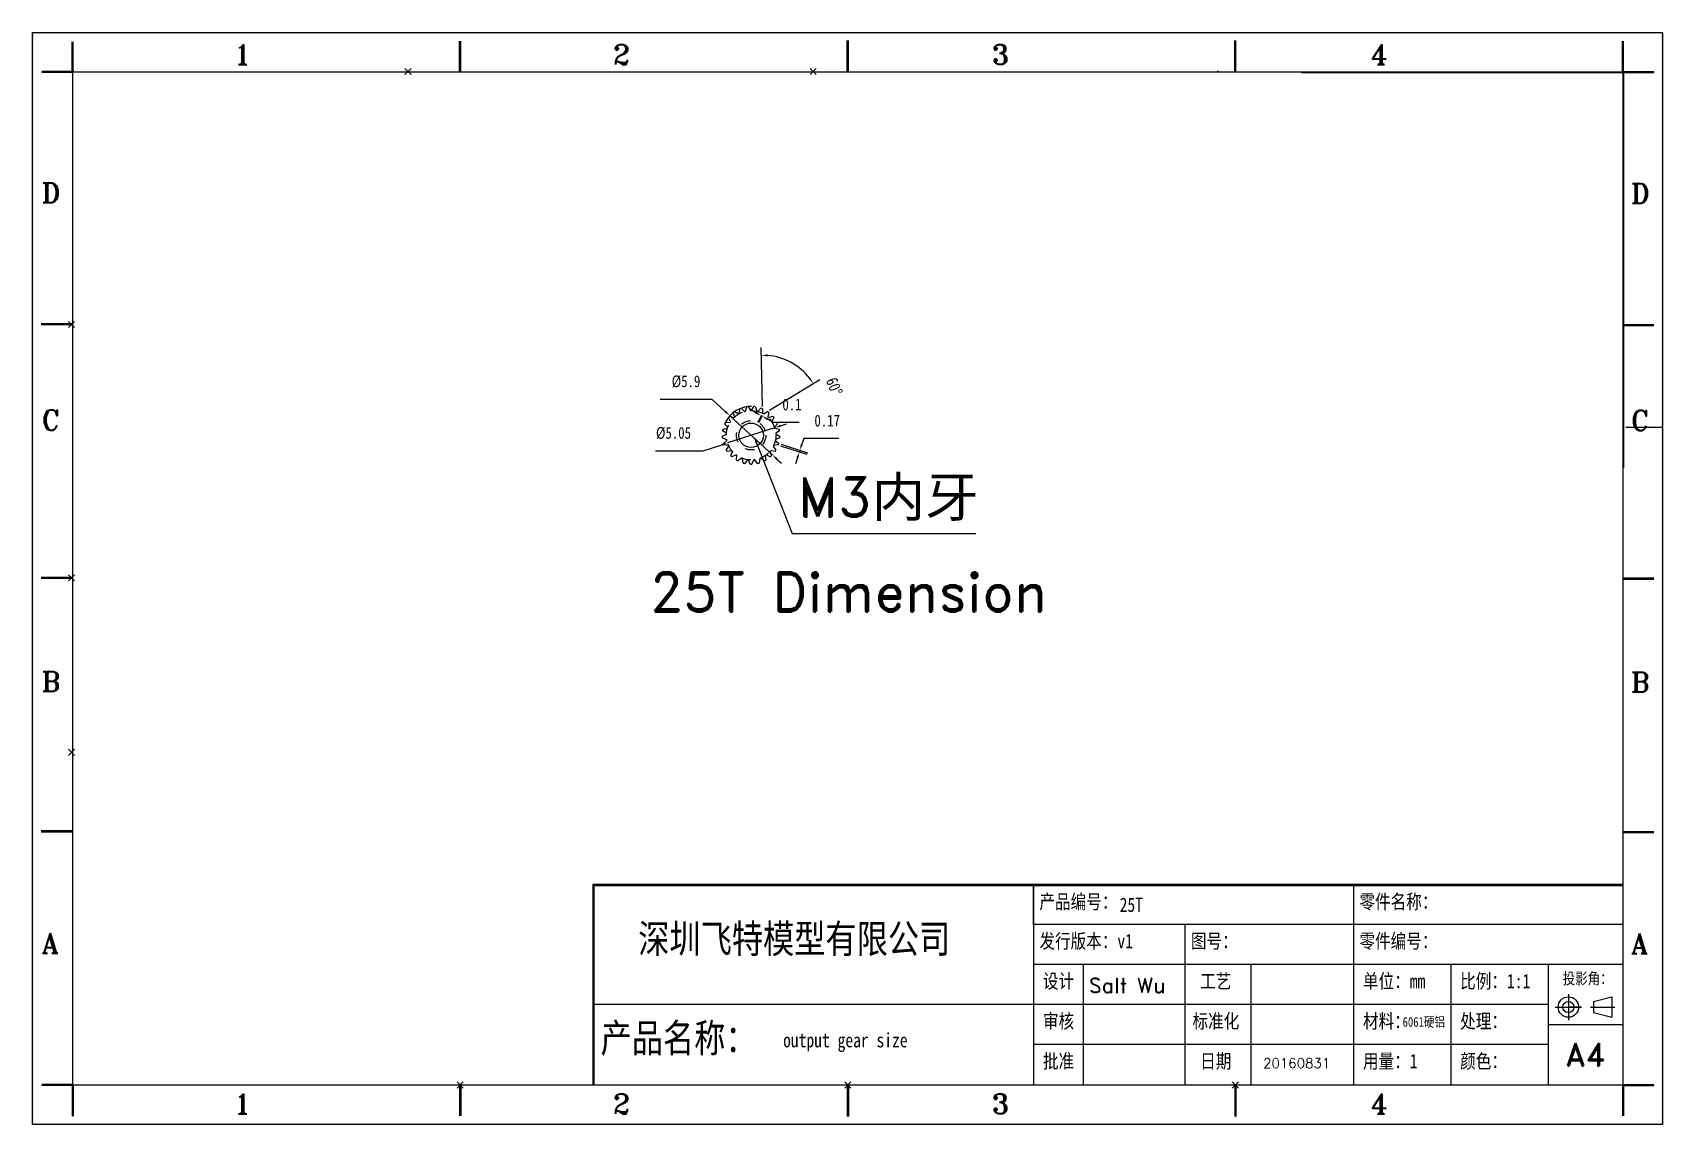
# Model space of a CAD drawing. Header units: millimetres. Extents: x 972 to 26848, y 47 to 2548.
# Drawn here: x 26681.5 to 26848, y 1822.9 to 1934.5 of the extents above; entities that cross this region are included whole.
import ezdxf

# ---------------------------------------------------------------- set-up
doc = ezdxf.new("R2010")
doc.units = ezdxf.units.MM
doc.header["$LTSCALE"] = 10
doc.header["$PDMODE"] = 3
doc.header["$PDSIZE"] = 0.3125
doc.linetypes.add('CENTER', pattern=[0.6, 0.375, -0.075, 0.075, -0.075])
doc.linetypes.add('DASHED', pattern=[0.2, 0.1, -0.1])
doc.layers.get('0').update_dxf_attribs({"linetype": 'CONTINUOUS'})
doc.layers.get('Defpoints').update_dxf_attribs({"linetype": 'CONTINUOUS'})
for name, color, linetype in [('06___PRT_ALL_SURFS', 7, 'CONTINUOUS'), ('4虚线层', 6, 'DASHED'), ('7标注层', 4, 'CONTINUOUS'), ('CEN', 1, 'CENTER'), ('Layer1', 7, 'CONTINUOUS')]:
    doc.layers.add(name, color=color, linetype=linetype)
doc.layers.add('图框', color=7, linetype='CONTINUOUS', lineweight=30)
doc.styles.add('ROMAND', font='romand.shx')
doc.styles.add('ROMANT', font='romant.shx')
doc.styles.get("Standard").update_dxf_attribs({"font": 'txt', "width": 0.8})
doc.dimstyles.new('lqq', dxfattribs={"dimscale": 0.8, "dimtxt": 1.5, "dimasz": 0.8, "dimexe": 1, "dimexo": 0.3, "dimgap": 1.5, "dimtad": 1, "dimtoh": 1, "dimdsep": 46, "dimtxsty": 'Standard', "dimcen": 2.5, "dimclrd": 4, "dimclre": 4, "dimclrt": 3, "dimazin": 2, "dimtfac": 0.714286, "dimtmove": 0, "dimatfit": 3, "dimfxl": 0, "dimtolj": 1, "dimtzin": 0, "dimlwd": -1, "dimlwe": -1, "dimarcsym": 0})

msp = doc.modelspace()

# ---------------------------------------------------------------- texts
at = {"lineweight": -3}
for s, height, style, p in [('1', 2.044, 'ROMANT', (26702.078, 1931.195)), ('2', 2.044, 'ROMANT', (26740.773, 1931.195)), ('3', 2.044, 'ROMANT', (26779.467, 1931.195)), ('4', 2.044, 'ROMANT', (26818.161, 1931.195)), ('D', 2.044, 'ROMANT', (26682.422, 1917.068)), ('D', 2.044, 'ROMANT', (26844.737, 1917.009)), ('C', 2.044, 'ROMANT', (26682.422, 1893.851)), ('C', 2.044, 'ROMANT', (26844.737, 1893.793)), ('B', 2.044, 'ROMANT', (26682.422, 1867.13)), ('B', 2.044, 'ROMANT', (26844.737, 1867.072)), ('A', 2.044, 'ROMANT', (26682.422, 1840.409)), ('A', 2.044, 'ROMANT', (26844.737, 1840.351)), ('A4', 2.3363, 'ROMAND', (26838.093, 1828.877)), ('1', 2.044, 'ROMANT', (26702.078, 1823.991)), ('2', 2.044, 'ROMANT', (26740.773, 1823.991)), ('3', 2.044, 'ROMANT', (26779.467, 1823.991)), ('4', 2.044, 'ROMANT', (26818.161, 1823.991))]:
    msp.add_text(s, height=height, dxfattribs=dict(at, style=style)).set_placement(p)
at = {"lineweight": -3, "attachment_point": 1}
for s, insert, char_height, width in [('\\f宋体|b0|i0|c134|p2;产品编号：', (26784.331, 1846.393), 1.46016, 11.68128), ('25T', (26792.527, 1846.075), 1.4602, 11.68128), ('{\\fSimSun|b0|i0|c134|p2;零件名称：}', (26817.017, 1846.393), 1.46016, 20.11069), ('{\\fSimSun|b0|i0|c134|p2;深圳飞特模型有限公司}', (26743.36, 1843.333), 2.92032, 34.68394), ('{\\fSimSun|b0|i0|c134|p2;发行版本：}v1{\\fSimSun|b0|i0|c134|p2;}', (26784.331, 1842.363), 1.46016, 11.68128), ('\\f宋体|b0|i0|c134|p2;图号：', (26799.804, 1842.363), 1.46016, 11.68128), ('\\f宋体|b0|i0|c134|p2;零件编号：', (26817.017, 1842.363), 1.46016, 11.68128), ('\\f宋体|b0|i0|c134|p2;设计', (26784.69, 1838.275), 1.46016, 11.68128), ('\\f宋体|b0|i0|c134|p2;工艺', (26800.748, 1838.275), 1.46016, 11.68128), ('{\\fSimSun|b0|i0|c134|p2;单位：}mm{\\fSimSun|b0|i0|c134|p2;}', (26817.376, 1838.275), 1.46016, 11.68128), ('{\\fSimSun|b0|i0|c134|p2;比例：1:1}', (26827.305, 1838.275), 1.46016, 11.68128), ('\\f宋体|b0|i0|c134|p2;投影角：', (26837.777, 1838.403), 1.16813, 11.68128), ('\\f宋体|b0|i0|c134|p2;审核', (26784.69, 1834.186), 1.46016, 11.68128), ('\\f宋体|b0|i0|c134|p2;标准化', (26799.969, 1834.186), 1.46016, 11.68128), ('{\\fSimSun|b0|i0|c134|p2;材料：}', (26817.376, 1834.186), 1.46016, 11.68128), ('\\f宋体|b0|i0|c134|p2;处理：', (26827.305, 1834.186), 1.46016, 11.68128), ('\\f宋体|b0|i0|c134|p2;产品名称：', (26739.511, 1833.186), 2.92032, 34.68394), ('{\\fSimSun|b0|i0|c134|p2;6061硬铝}', (26821.431, 1833.872), 0.99291, 7.94327), ('output gear size', (26758.157, 1832.237), 1.46016, 20.39935), ('\\f宋体|b0|i0|c134|p2;批准', (26784.69, 1830.098), 1.46016, 11.68128), ('\\f宋体|b0|i0|c134|p2;日期', (26800.748, 1830.098), 1.46016, 11.68128), ('{\\fSimSun|b0|i0|c134|p2;用量：1}', (26817.376, 1830.098), 1.46016, 11.68128), ('\\f宋体|b0|i0|c134|p2;颜色：', (26827.305, 1830.098), 1.46016, 11.68128)]:
    msp.add_mtext(s, dxfattribs=dict(at, insert=insert, char_height=char_height, width=width))
at = {"layer": '7标注层', "lineweight": -3, "attachment_point": 1, "style": 'ROMAND'}
for s, insert, char_height, width in [('M3{\\fSimSun|b0|i0|c134|p2;内牙}', (26759.66, 1889.006), 4, 39.83618), ('25T Dimension', (26744.53, 1879.309), 4, 52.74642), ('Salt Wu', (26789.39, 1837.837), 1.5, 10.40594), ('20160831', (26807.177, 1829.659), 1, 10.49091)]:
    msp.add_mtext(s, dxfattribs=dict(at, insert=insert, char_height=char_height, width=width))

# ---------------------------------------------------------------- blocks, each defined once
blk = doc.blocks.new('*D14')
at = {"layer": '7标注层', "color": 4}
for p, q in [((26745.6, 1897), (26750.88, 1897)), ((26750.88, 1897), (26752.25, 1895.74)), ((26757.06, 1891.31), (26752.72, 1895.31)), ((26757.53, 1890.88), (26758, 1890.45))]:
    blk.add_line(p, q, dxfattribs=at)
blk.add_arc((26754.89, 1893.31), 2.95, 89.0689, 152.955, dxfattribs=at)
at = {"layer": '7标注层', "color": 4, "lineweight": -3}
for points in [[(26752.17, 1895.66), (26752.32, 1895.82), (26752.72, 1895.31)], [(26757.6, 1890.96), (26757.46, 1890.8), (26757.06, 1891.31)]]:
    blk.add_solid(points, dxfattribs=at)
at = {"layer": 'Defpoints', "color": 0, "lineweight": -3}
for p in [(26752.72, 1895.31), (26757.06, 1891.31)]:
    blk.add_point(p, dxfattribs=at)
at = {"layer": '7标注层', "color": 3, "lineweight": -3, "insert": (26748.24, 1898.8), "char_height": 1.2, "attachment_point": 5}
blk.add_mtext('\\A1;%%c5.9', dxfattribs=at)
blk = doc.blocks.new('*D15')
at = {"layer": '7标注层', "color": 4}
for p, q in [((26756.05, 1896.26), (26755.92, 1902.29)), ((26756.76, 1895.87), (26761.92, 1899))]:
    blk.add_line(p, q, dxfattribs=at)
blk.add_arc((26756.06, 1895.45), 6.05, 37.2647, 85.1353, dxfattribs=at)
at = {"layer": '7标注层', "color": 4, "lineweight": -3}
for points in [[(26756.58, 1901.58), (26756.57, 1901.37), (26755.94, 1901.49)], [(26760.79, 1899.05), (26760.96, 1899.17), (26761.24, 1898.58)]]:
    blk.add_solid(points, dxfattribs=at)
at = {"layer": 'Defpoints', "color": 0, "lineweight": -3}
for p in [(26758.01, 1901.17), (26756.05, 1896.02), (26756.06, 1895.55), (26756.15, 1895.5), (26756.55, 1895.74)]:
    blk.add_point(p, dxfattribs=at)
at = {"layer": '7标注层', "color": 3, "lineweight": -3, "insert": (26763.38, 1898.3), "char_height": 1.2, "attachment_point": 5, "rotation": 291.2776}
blk.add_mtext('\\A1;60%%d', dxfattribs=at)
blk = doc.blocks.new('*D16')
at = {"layer": '7标注层', "color": 4}
for p, q in [((26755.37, 1895.62), (26754.81, 1895.93)), ((26755.94, 1895.34), (26755.55, 1894.61)), ((26756.03, 1895.29), (26755.63, 1894.57)), ((26755.93, 1895.31), (26756.02, 1895.27)), ((26756.58, 1894.96), (26757.14, 1894.65)), ((26757.14, 1894.65), (26759.78, 1894.65))]:
    blk.add_line(p, q, dxfattribs=at)
at = {"layer": '7标注层', "color": 4, "lineweight": -3}
for points in [[(26755.32, 1895.53), (26755.42, 1895.72), (26755.93, 1895.31)], [(26756.63, 1895.05), (26756.53, 1894.86), (26756.02, 1895.27)]]:
    blk.add_solid(points, dxfattribs=at)
at = {"layer": 'Defpoints', "color": 0, "lineweight": -3}
for p in [(26756.02, 1895.27), (26756.06, 1895.55), (26756.15, 1895.5)]:
    blk.add_point(p, dxfattribs=at)
at = {"layer": '7标注层', "color": 3, "lineweight": -3, "insert": (26759.06, 1896.45), "char_height": 1.2, "attachment_point": 5}
blk.add_mtext('\\A1;0.1', dxfattribs=at)
blk = doc.blocks.new('*D17')
at = {"layer": '7标注层', "color": 4}
for p, q in [((26760.26, 1893), (26760.06, 1892.39)), ((26763.86, 1893), (26760.26, 1893)), ((26757.9, 1892.25), (26760.58, 1891.38)), ((26757.95, 1892.4), (26760.63, 1891.53)), ((26759.62, 1891.01), (26759.42, 1890.41)), ((26759.87, 1891.78), (26759.82, 1891.62))]:
    blk.add_line(p, q, dxfattribs=at)
at = {"layer": '7标注层', "color": 4, "lineweight": -3}
for points in [[(26759.72, 1890.98), (26759.52, 1891.05), (26759.82, 1891.62)], [(26759.96, 1892.42), (26760.17, 1892.36), (26759.87, 1891.78)]]:
    blk.add_solid(points, dxfattribs=at)
at = {"layer": 'Defpoints', "color": 0, "lineweight": -3}
for p in [(26757.67, 1892.32), (26757.72, 1892.48), (26759.82, 1891.62)]:
    blk.add_point(p, dxfattribs=at)
at = {"layer": '7标注层', "color": 3, "lineweight": -3, "insert": (26762.66, 1894.8), "char_height": 1.2, "attachment_point": 5}
blk.add_mtext('\\A1;0.17', dxfattribs=at)
blk = doc.blocks.new('*D18')
at = {"layer": '7标注层', "color": 4}
for p, q in [((26757.9, 1894.29), (26758.51, 1894.48)), ((26757.29, 1894.09), (26752.49, 1892.53)), ((26745.12, 1891.73), (26750, 1891.73)), ((26750, 1891.73), (26751.88, 1892.34))]:
    blk.add_line(p, q, dxfattribs=at)
at = {"layer": '7标注层', "color": 4, "lineweight": -3}
for points in [[(26757.87, 1894.39), (26757.93, 1894.18), (26757.29, 1894.09)], [(26751.91, 1892.23), (26751.84, 1892.44), (26752.49, 1892.53)]]:
    blk.add_solid(points, dxfattribs=at)
at = {"layer": 'Defpoints', "color": 0, "lineweight": -3}
for p in [(26757.29, 1894.09), (26752.49, 1892.53)]:
    blk.add_point(p, dxfattribs=at)
at = {"layer": '7标注层', "color": 3, "lineweight": -3, "insert": (26746.96, 1893.53), "char_height": 1.2, "attachment_point": 5}
blk.add_mtext('\\A1;%%c5.05', dxfattribs=at)

# ---------------------------------------------------------------- dimensions: what is measured, and where the dimension line sits
at = {"layer": '7标注层', "lineweight": -3}
dim = msp.add_angular_dim_2l(base=(26758.0119, 1901.1734), line1=((26756.0504, 1896.0219), (26756.0604, 1895.5469)), line2=((26756.148, 1895.4987), (26756.5544, 1895.7449)), dimstyle='lqq', dxfattribs=at)
dim.commit()
dim.dimension.update_dxf_attribs({"geometry": '*D15', "text_midpoint": (26761.6993, 1897.6421), "dimtype": 162})
dim = msp.add_diameter_dim_2p(p1=(26757.058, 1891.313), p2=(26752.718, 1895.309), dimstyle='lqq', override={"dimtmove": 1}, dxfattribs=at)
dim.commit()
dim.dimension.update_dxf_attribs({"geometry": '*D14', "text_midpoint": (26750.884, 1896.997), "dimtype": 163})
dim = msp.add_aligned_dim(p1=(26756.06, 1895.547), p2=(26756.148, 1895.499), distance=-0.265, dimstyle='lqq', dxfattribs=at)
dim.commit()
dim.dimension.update_dxf_attribs({"geometry": '*D16', "text_midpoint": (26759.062, 1896.45)})
dim = msp.add_diameter_dim_2p(p1=(26757.29, 1894.088), p2=(26752.486, 1892.533), dimstyle='lqq', dxfattribs=at)
dim.commit()
dim.dimension.update_dxf_attribs({"geometry": '*D18', "text_midpoint": (26750, 1891.728), "dimtype": 163})
dim = msp.add_linear_dim(base=(26759.816, 1891.623), p1=(26757.718, 1892.478), p2=(26757.667, 1892.321), angle=252, dimstyle='lqq', dxfattribs=at)
dim.commit()
dim.dimension.update_dxf_attribs({"geometry": '*D17', "text_midpoint": (26762.662, 1892.997), "dimtype": 161})

# ---------------------------------------------------------------- hatches: boundary and pattern name
at = {"lineweight": -3}
h = msp.add_hatch(color=256, dxfattribs=at)
h.paths.add_polyline_path([(26681.503, 1934.457), (26847.961, 1934.457), (26847.961, 1822.901), (26681.503, 1822.901)])
h.paths.add_polyline_path([(26681.619, 1934.34), (26847.844, 1934.34), (26847.844, 1823.018), (26681.619, 1823.018)], flags=16)
for points in [[(26685.649, 1933.523), (26685.533, 1933.523), (26685.533, 1930.427), (26685.649, 1930.427)], [(26843.989, 1933.581), (26843.872, 1933.581), (26843.872, 1930.486), (26843.989, 1930.486)], [(26685.591, 1930.486), (26682.495, 1930.486), (26682.495, 1930.369), (26685.591, 1930.369)], [(26847.085, 1930.486), (26843.989, 1930.486), (26843.989, 1930.369), (26847.085, 1930.369)], [(26682.495, 1826.99), (26682.495, 1826.873), (26685.591, 1826.873), (26685.591, 1826.99)], [(26685.533, 1823.777), (26685.649, 1823.777), (26685.649, 1826.873), (26685.533, 1826.873)], [(26843.989, 1826.873), (26843.872, 1826.873), (26843.872, 1823.777), (26843.989, 1823.777)], [(26847.085, 1826.99), (26843.989, 1826.99), (26843.989, 1826.873), (26847.085, 1826.873)]]:
    msp.add_hatch(color=256, dxfattribs=at).paths.add_polyline_path(points)

# ---------------------------------------------------------------- linework, layer by layer
for p, q in [((26681.503, 1934.457), (26847.961, 1934.457)), ((26681.503, 1822.901), (26681.503, 1934.457)), ((26847.961, 1934.457), (26847.961, 1822.901)), ((26685.533, 1930.31), (26685.533, 1933.523)), ((26685.649, 1930.427), (26685.649, 1933.523)), ((26725.118, 1930.369), (26725.118, 1933.581)), ((26725.234, 1930.369), (26725.234, 1933.581)), ((26764.702, 1930.427), (26764.702, 1933.64)), ((26764.819, 1930.427), (26764.819, 1933.64)), ((26804.287, 1930.427), (26804.287, 1933.64)), ((26804.404, 1930.427), (26804.404, 1933.64)), ((26843.872, 1930.486), (26843.872, 1933.581)), ((26843.989, 1930.369), (26843.989, 1933.581)), ((26685.708, 1930.486), (26682.495, 1930.486)), ((26682.495, 1930.369), (26682.495, 1930.486)), ((26685.591, 1930.369), (26682.495, 1930.369)), ((26719.905, 1930.486), (26719.788, 1930.486)), ((26761.286, 1930.486), (26761.169, 1930.486)), ((26802.608, 1930.486), (26802.491, 1930.486)), ((26843.872, 1930.486), (26847.085, 1930.486)), ((26843.989, 1930.369), (26847.085, 1930.369)), ((26847.085, 1930.369), (26847.085, 1930.486)), ((26685.591, 1904.699), (26682.379, 1904.699)), ((26685.591, 1904.582), (26682.379, 1904.582)), ((26685.474, 1904.582), (26685.474, 1904.699)), ((26843.872, 1904.641), (26847.085, 1904.641)), ((26843.872, 1904.524), (26847.085, 1904.524)), ((26685.591, 1878.796), (26682.379, 1878.796)), ((26685.591, 1878.679), (26682.379, 1878.679)), ((26685.474, 1878.679), (26685.474, 1878.796)), ((26843.872, 1878.738), (26847.085, 1878.738)), ((26843.872, 1878.621), (26847.085, 1878.621)), ((26685.474, 1860.86), (26685.474, 1860.977)), ((26685.591, 1852.893), (26682.379, 1852.893)), ((26685.591, 1852.776), (26682.379, 1852.776)), ((26843.872, 1852.834), (26847.085, 1852.834)), ((26843.872, 1852.718), (26847.085, 1852.718)), ((26783.735, 1843.343), (26783.735, 1847.315)), ((26816.421, 1847.432), (26816.421, 1826.99)), ((26843.872, 1843.343), (26783.735, 1843.343)), ((26799.208, 1839.255), (26799.208, 1843.343)), ((26843.872, 1839.255), (26783.735, 1839.255)), ((26788.802, 1839.255), (26788.802, 1826.99)), ((26799.194, 1839.255), (26799.194, 1826.99)), ((26805.93, 1839.255), (26805.93, 1826.99)), ((26826.35, 1839.255), (26826.35, 1826.99)), ((26836.28, 1839.255), (26836.28, 1826.99)), ((26838.358, 1836.226), (26838.358, 1833.551)), ((26836.28, 1835.166), (26738.858, 1835.166)), ((26837.02, 1834.889), (26839.696, 1834.889)), ((26839.696, 1834.889), (26838.358, 1834.889)), ((26840.62, 1834.889), (26843.116, 1834.889)), ((26840.716, 1834.889), (26840.671, 1834.889)), ((26840.935, 1835.454), (26842.781, 1835.934)), ((26840.935, 1835.454), (26840.935, 1834.323)), ((26842.781, 1835.934), (26842.781, 1833.843)), ((26836.28, 1833.122), (26843.872, 1833.122)), ((26840.935, 1834.323), (26842.781, 1833.843)), ((26836.28, 1831.078), (26783.735, 1831.078)), ((26685.591, 1826.99), (26682.495, 1826.99)), ((26682.495, 1826.873), (26682.495, 1826.99)), ((26685.708, 1826.873), (26682.495, 1826.873)), ((26685.533, 1826.99), (26685.533, 1823.777)), ((26685.649, 1826.873), (26685.649, 1823.777)), ((26725.118, 1826.99), (26725.118, 1823.777)), ((26725.234, 1826.99), (26725.234, 1823.777)), ((26764.702, 1826.931), (26764.702, 1823.719)), ((26764.819, 1826.931), (26764.819, 1823.719)), ((26804.287, 1826.931), (26804.287, 1823.719)), ((26804.404, 1826.931), (26804.404, 1823.719)), ((26843.872, 1826.873), (26843.872, 1823.777)), ((26843.872, 1826.873), (26847.085, 1826.873)), ((26843.989, 1826.99), (26843.989, 1823.777)), ((26843.989, 1826.99), (26847.085, 1826.99)), ((26847.085, 1826.873), (26847.085, 1826.99)), ((26847.961, 1822.901), (26681.503, 1822.901)), ((26685.533, 1823.777), (26685.649, 1823.777))]:
    msp.add_line(p, q, dxfattribs=at)
at = {"lineweight": -3, "const_width": 0.117}
msp.add_lwpolyline([(26685.591, 1826.931), (26843.931, 1826.931), (26843.931, 1930.427), (26685.591, 1930.427)], close=True, dxfattribs=at)
at = {"lineweight": -3}
for radius in [1.046, 0.566]:
    msp.add_circle((26838.358, 1834.889), radius, dxfattribs=at)
for p in [(26719.846, 1930.486), (26761.227, 1930.486), (26685.474, 1904.641), (26685.474, 1878.738), (26685.474, 1860.918), (26725.176, 1826.931), (26764.761, 1826.931), (26804.346, 1826.931)]:
    msp.add_point(p, dxfattribs=at)
at = {"layer": '06___PRT_ALL_SURFS', "color": 1, "linetype": 'Continuous'}
for p, q in [((26753.716, 1895.547), (26753.726, 1896.022)), ((26753.879, 1896.083), (26754.212, 1895.743)), ((26754.309, 1895.768), (26754.436, 1896.226)), ((26754.6, 1896.247), (26754.838, 1895.835)), ((26754.938, 1895.835), (26755.176, 1896.247)), ((26755.34, 1896.226), (26755.467, 1895.768)), ((26755.564, 1895.743), (26755.897, 1896.083)), ((26756.05, 1896.022), (26756.06, 1895.547)), ((26752.502, 1894.138), (26752.185, 1894.491)), ((26752.255, 1894.641), (26752.73, 1894.621)), ((26752.783, 1894.706), (26752.563, 1895.127)), ((26752.669, 1895.254), (26753.123, 1895.117)), ((26752.73, 1894.621), (26752.756, 1894.664)), ((26752.756, 1894.664), (26752.783, 1894.706)), ((26753.196, 1895.185), (26753.088, 1895.648)), ((26753.123, 1895.117), (26753.16, 1895.151)), ((26753.16, 1895.151), (26753.196, 1895.185)), ((26753.222, 1895.745), (26753.628, 1895.499)), ((26753.628, 1895.499), (26753.672, 1895.523)), ((26753.672, 1895.523), (26753.716, 1895.547)), ((26754.212, 1895.743), (26754.26, 1895.756)), ((26754.26, 1895.756), (26754.309, 1895.768)), ((26754.838, 1895.835), (26754.888, 1895.836)), ((26754.888, 1895.836), (26754.938, 1895.835)), ((26755.467, 1895.768), (26755.516, 1895.756)), ((26755.516, 1895.756), (26755.564, 1895.743)), ((26756.06, 1895.547), (26756.104, 1895.523)), ((26756.104, 1895.523), (26756.148, 1895.499)), ((26756.148, 1895.499), (26756.554, 1895.745)), ((26756.688, 1895.648), (26756.58, 1895.185)), ((26756.58, 1895.185), (26756.616, 1895.151)), ((26756.616, 1895.151), (26756.653, 1895.117)), ((26756.653, 1895.117), (26757.107, 1895.254)), ((26757.213, 1895.127), (26756.993, 1894.706)), ((26756.993, 1894.706), (26757.02, 1894.664)), ((26757.02, 1894.664), (26757.046, 1894.621)), ((26757.046, 1894.621), (26757.521, 1894.641)), ((26757.591, 1894.491), (26757.273, 1894.138)), ((26751.94, 1893.208), (26752.365, 1893.419)), ((26751.95, 1893.043), (26752.399, 1892.887)), ((26752.372, 1893.519), (26751.976, 1893.782)), ((26752.007, 1893.944), (26752.472, 1894.043)), ((26752.058, 1892.478), (26752.418, 1892.788)), ((26752.365, 1893.419), (26752.368, 1893.469)), ((26752.368, 1893.469), (26752.372, 1893.519)), ((26752.408, 1892.837), (26752.399, 1892.887)), ((26752.418, 1892.788), (26752.408, 1892.837)), ((26752.472, 1894.043), (26752.487, 1894.091)), ((26752.487, 1894.091), (26752.502, 1894.138)), ((26757.273, 1894.138), (26757.289, 1894.091)), ((26757.289, 1894.091), (26757.304, 1894.043)), ((26757.304, 1894.043), (26757.769, 1893.944)), ((26757.368, 1892.837), (26757.358, 1892.788)), ((26757.358, 1892.788), (26757.718, 1892.478)), ((26757.377, 1892.887), (26757.368, 1892.837)), ((26757.826, 1893.043), (26757.377, 1892.887)), ((26757.8, 1893.782), (26757.404, 1893.519)), ((26757.404, 1893.519), (26757.408, 1893.469)), ((26757.408, 1893.469), (26757.411, 1893.419)), ((26757.411, 1893.419), (26757.836, 1893.208)), ((26752.582, 1892.281), (26752.109, 1892.321)), ((26752.354, 1891.8), (26752.625, 1892.19)), ((26752.911, 1891.74), (26752.443, 1891.661)), ((26752.603, 1892.235), (26752.582, 1892.281)), ((26752.625, 1892.19), (26752.603, 1892.235)), ((26752.809, 1891.218), (26752.975, 1891.663)), ((26752.942, 1891.701), (26752.911, 1891.74)), ((26753.364, 1891.298), (26752.93, 1891.104)), ((26752.975, 1891.663), (26752.942, 1891.701)), ((26753.404, 1891.268), (26753.364, 1891.298)), ((26753.395, 1890.766), (26753.445, 1891.239)), ((26753.445, 1891.239), (26753.404, 1891.268)), ((26753.912, 1890.982), (26753.54, 1890.687)), ((26753.958, 1890.963), (26753.912, 1890.982)), ((26755.864, 1890.982), (26755.818, 1890.963)), ((26756.236, 1890.687), (26755.864, 1890.982)), ((26756.372, 1891.268), (26756.331, 1891.239)), ((26756.331, 1891.239), (26756.381, 1890.766)), ((26756.412, 1891.298), (26756.372, 1891.268)), ((26756.846, 1891.104), (26756.412, 1891.298)), ((26756.834, 1891.701), (26756.801, 1891.663)), ((26756.801, 1891.663), (26756.967, 1891.218)), ((26756.865, 1891.74), (26756.834, 1891.701)), ((26757.333, 1891.661), (26756.865, 1891.74)), ((26757.173, 1892.235), (26757.151, 1892.19)), ((26757.151, 1892.19), (26757.422, 1891.8)), ((26757.194, 1892.281), (26757.173, 1892.235)), ((26757.667, 1892.321), (26757.194, 1892.281)), ((26754.005, 1890.945), (26753.958, 1890.963)), ((26754.075, 1890.475), (26754.005, 1890.945)), ((26754.522, 1890.812), (26754.235, 1890.434)), ((26754.572, 1890.805), (26754.522, 1890.812)), ((26754.621, 1890.8), (26754.572, 1890.805)), ((26754.805, 1890.362), (26754.621, 1890.8)), ((26754.971, 1890.362), (26755.155, 1890.8)), ((26755.204, 1890.805), (26755.155, 1890.8)), ((26755.254, 1890.812), (26755.204, 1890.805)), ((26755.541, 1890.434), (26755.254, 1890.812)), ((26755.771, 1890.945), (26755.701, 1890.475)), ((26755.818, 1890.963), (26755.771, 1890.945))]:
    msp.add_line(p, q, dxfattribs=at)
for start, end in [(109.99375, 113.20625), (95.59375, 98.80625), (81.19375, 84.40625), (66.79375, 70.00625), (153.19375, 156.40625), (138.79375, 142.00625), (124.39375, 127.60625), (52.39375, 55.60625), (37.99375, 41.20625), (23.59375, 26.80625), (181.99375, 185.20625), (167.59375, 170.80625), (9.19375, 12.40625), (354.79375, 358.00625), (196.39375, 199.60625), (210.79375, 214.00625), (225.19375, 228.40625), (311.59375, 314.80625), (325.99375, 329.20625), (340.39375, 343.60625), (239.59375, 242.80625), (253.99375, 257.20625), (268.39375, 271.60625), (282.79375, 286.00625), (297.19375, 300.40625)]:
    msp.add_arc((26754.888, 1893.311), 2.95, start, end, dxfattribs=at)
at = {"layer": '4虚线层', "lineweight": -3}
for radius in [2.525, 1.5]:
    msp.add_circle((26754.888, 1893.311), radius, dxfattribs=at)
at = {"layer": '7标注层', "lineweight": -3}
msp.add_circle((26754.888, 1893.311), 1.25, dxfattribs=at)
at = {"layer": 'CEN', "lineweight": -3}
msp.add_line((26847.961, 1894.101), (26843.931, 1894.101), dxfattribs=at)
at = {"layer": 'Layer1', "lineweight": -3}
for p, q in [((26738.741, 1847.432), (26843.872, 1847.432)), ((26738.741, 1826.99), (26738.741, 1847.432)), ((26738.858, 1847.315), (26843.872, 1847.315)), ((26738.858, 1826.99), (26738.858, 1847.315)), ((26783.735, 1847.432), (26783.735, 1826.99))]:
    msp.add_line(p, q, dxfattribs=at)
at = {"layer": '图框', "lineweight": -3}
for p, q in [((26811.117, 1930.369), (26822.621, 1930.369)), ((26811.117, 1930.369), (26843.989, 1930.369)), ((26843.989, 1930.369), (26843.989, 1889.986))]:
    msp.add_line(p, q, dxfattribs=at)

msp.set_redraw_order([(e.dxf.handle, doc.entitydb.next_handle()) for e in msp.query("TEXT MTEXT ATTDEF DIMENSION ARC_DIMENSION")])  # texts and dimensions are drawn at this point

# ---------------------------------------------------------------- leaders
at = {"layer": '7标注层', "lineweight": -3}
msp.add_leader([(26755.224, 1893.045), (26759.076, 1883.287), (26777.848, 1883.287)], dimstyle='lqq', override={"dimgap": 1.5, "dimtad": 0}, dxfattribs=at)

doc.saveas('drawing.dxf')
